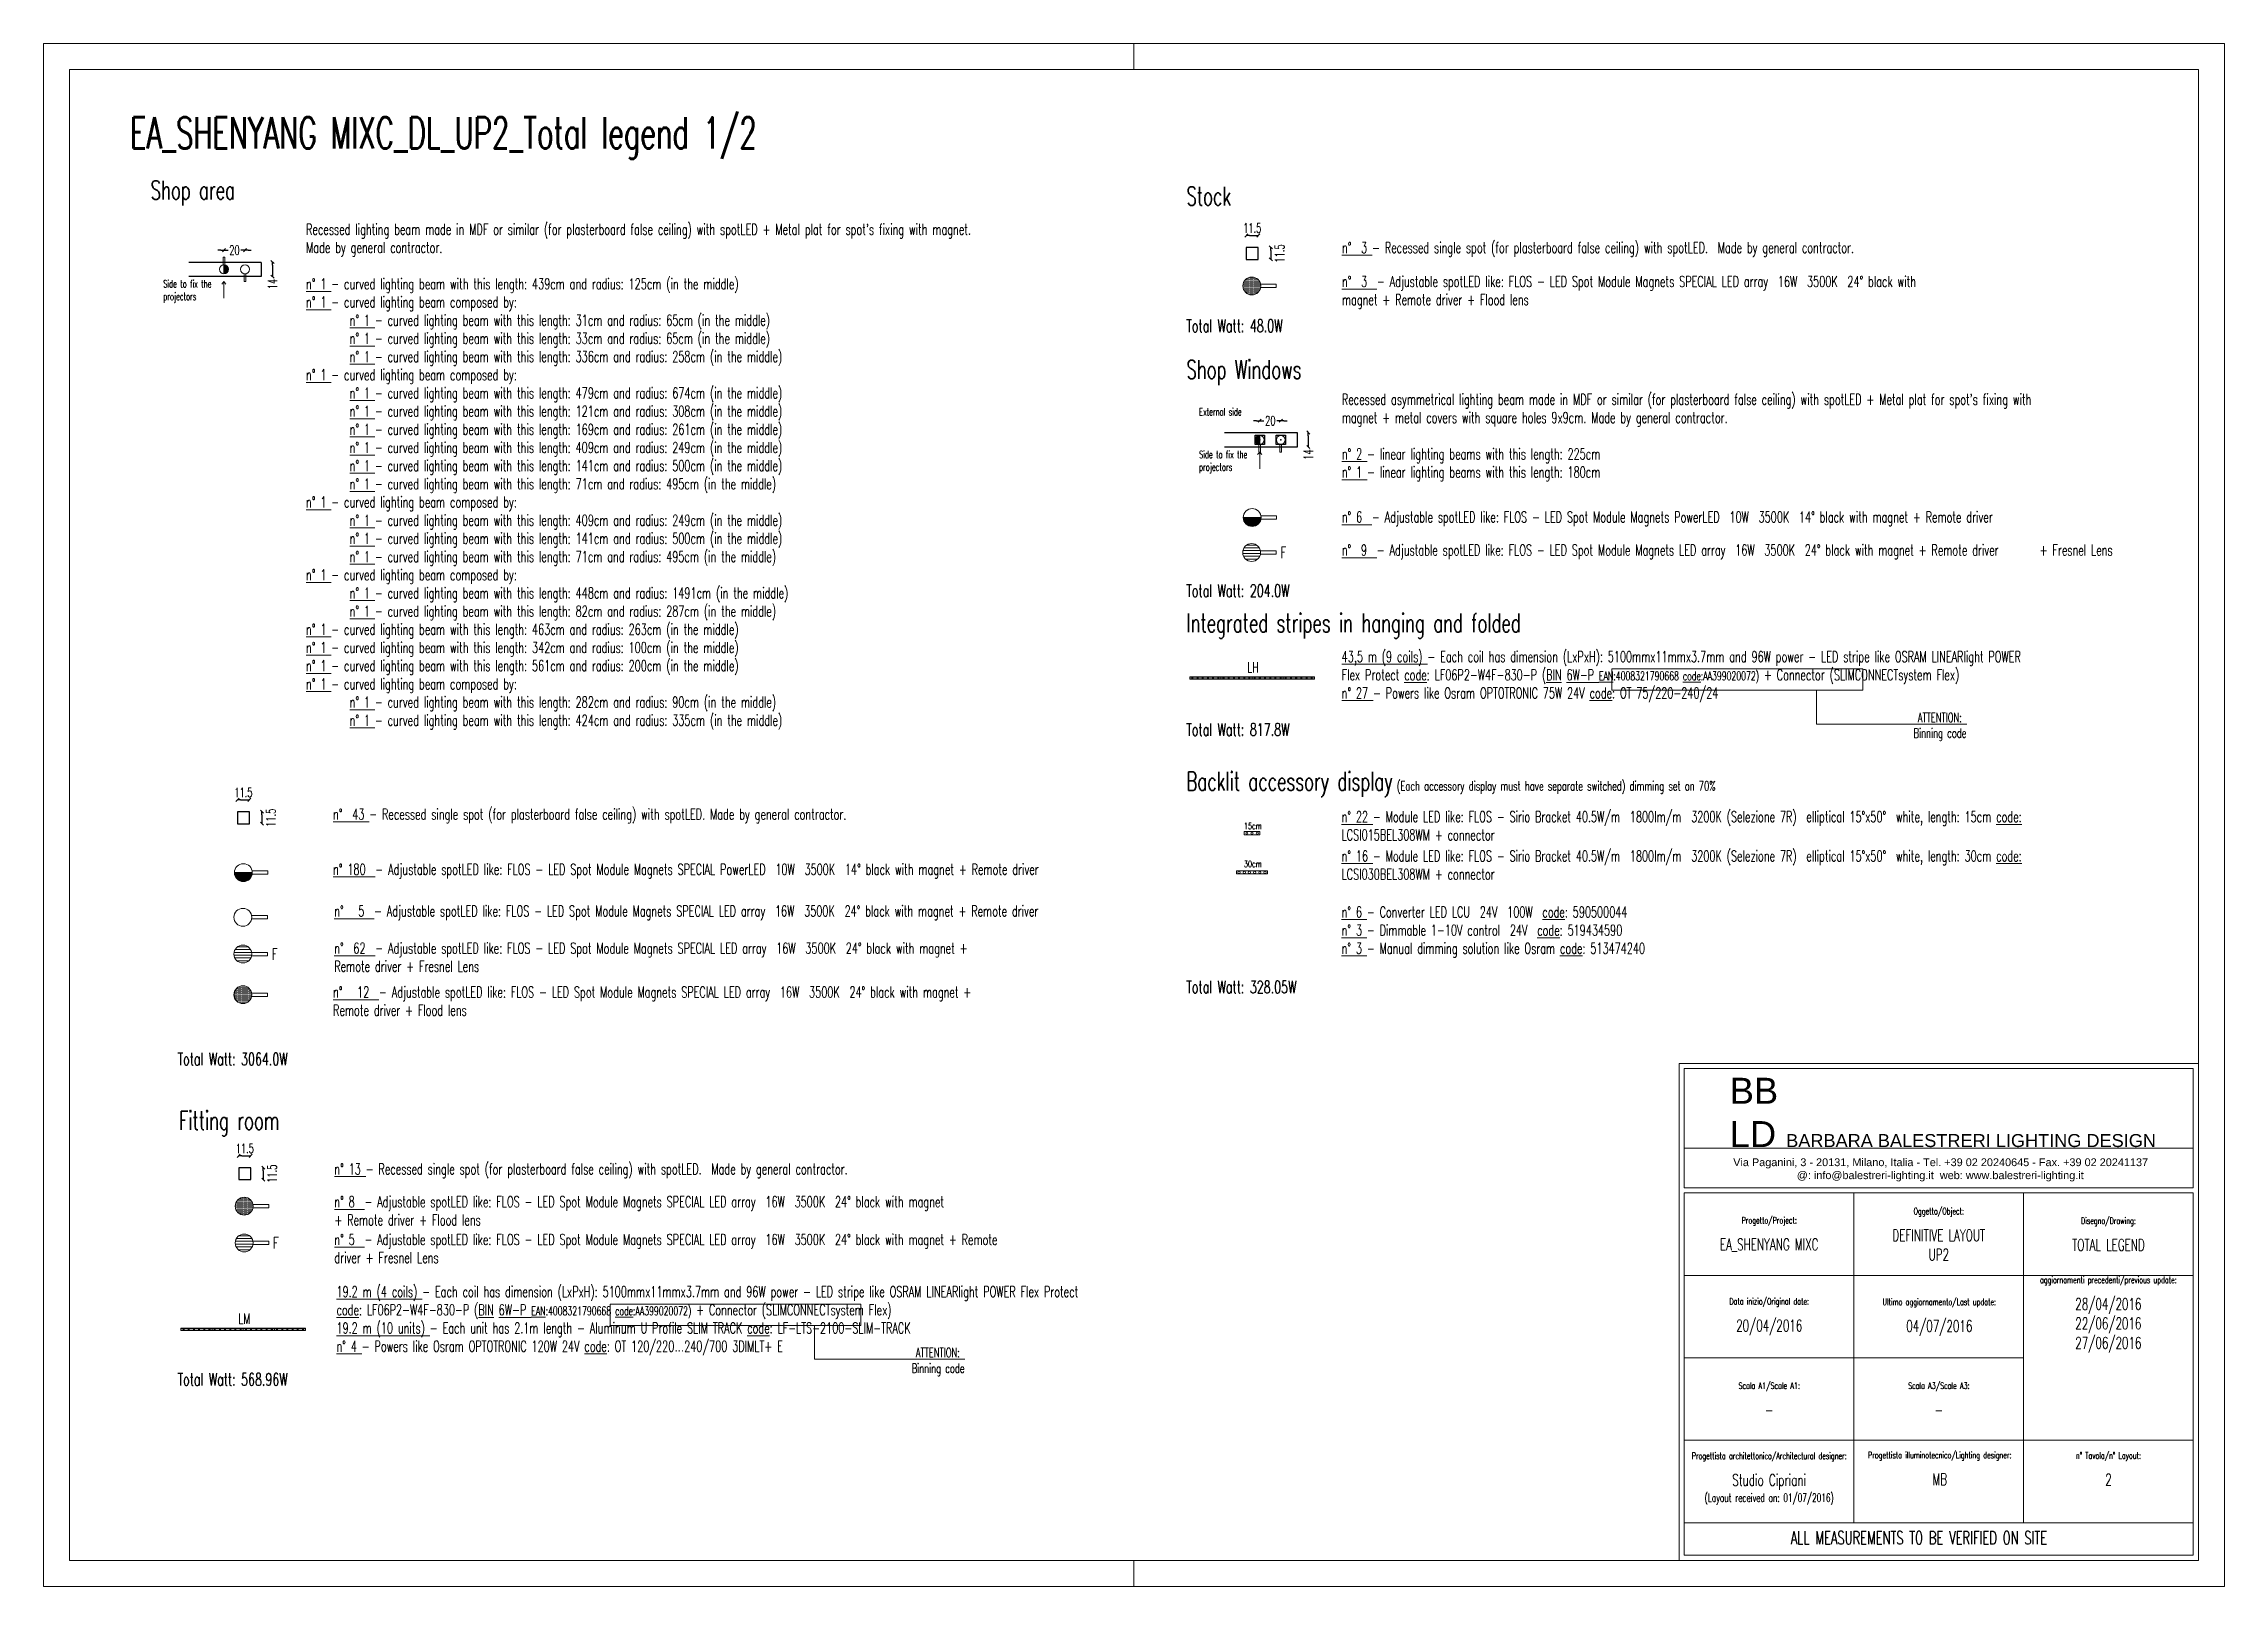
# Model space of a CAD drawing. Header units: millimetres. Extents: x 1734 to 22014, y 983 to 3953.
# Drawn here: x 5934 to 8034, y 983 to 2468 of the extents above; entities that cross this region are included whole.
import ezdxf

# ---------------------------------------------------------------- set-up
doc = ezdxf.new("R2010")
doc.units = ezdxf.units.MM
doc.layers.add('LD_beam', color=240, linetype='Continuous')
doc.layers.add('LD_quote', color=242, linetype='Continuous')
doc.layers.add('LD_light', color=240, linetype='Continuous', lineweight=5)
doc.layers.add('LD_text', color=7, linetype='Continuous', lineweight=9)
doc.styles.add('SIMPLEX', font='SIMPLEX.SHX', dxfattribs={"width": 0.65})
doc.styles.get("Standard").update_dxf_attribs({"font": 'Arial.ttf'})
doc.dimstyles.new('Illuminazione 1_100', dxfattribs={"dimtxt": 9, "dimasz": 3, "dimexe": 0.05, "dimexo": 0.05, "dimgap": 1.5, "dimtad": 0, "dimdec": 0, "dimlfac": -1, "dimzin": 0, "dimdsep": 46, "dimtxsty": 'SIMPLEX', "dimblk": 'LINEET2S', "dimcen": 0, "dimdle": 0.1, "dimse1": 1, "dimse2": 1, "dimclrd": 7, "dimclrt": 256, "dimadec": 0, "dimazin": 0, "dimtfac": 1, "dimtdec": 0, "dimtix": 1, "dimtmove": 2, "dimatfit": 3, "dimldrblk": 'OBLIQUE', "dimfxl": 1, "dimtolj": 1, "dimarcsym": 0})

msp = doc.modelspace()

# ---------------------------------------------------------------- texts
at = {"layer": 'LD_light', "linetype": 'Continuous', "lineweight": 0, "char_height": 10, "attachment_point": 1, "style": 'SIMPLEX'}
for s, insert in [('LH', (7092.816, 1872.205, 0)), ('LM', (6121.398, 1245.336))]:
    msp.add_mtext_dynamic_manual_height_columns(s, width=0.2, gutter_width=1, heights=[0], dxfattribs=dict(at, insert=insert))
at = {"layer": 'LD_light', "color": 70, "char_height": 10.913, "width": 16.10826, "attachment_point": 5, "rotation": 0, "style": 'SIMPLEX'}
for insert in [(6156.162, 1591.306, 0), (6157.418, 1313.2, 0)]:
    msp.add_mtext('F', dxfattribs=dict(at, insert=insert))
at = {"layer": 'LD_text', "style": 'SIMPLEX'}
for s, insert, char_height, width, attachment_point in [('{\\C7;EA_SHENYANG MIXC_DL_UP2_Total legend 1/2}', (6016.993, 2356.739), 30, 1295.71327, 7), ('Shop area', (6036.809, 2335.725, 0), 18, 173.31697, 1), ('Stock', (7034.239, 2329.966, 0), 18, 173.31697, 1), ("Recessed lighting beam made in MDF or similar (for plasterboard false ceiling) with spotLED + Metal plat for spot's fixing with magnet. Made by general contractor.\\P\\P{\\Ln° 1} - curved lighting beam with this length: 439cm and radius: 125cm (in the middle)\\P{\\Ln° 1} - curved lighting beam composed by:\\P\\pi42;{\\Ln° 1} - curved lighting beam with this length: 31cm and radius: 65cm (in the middle)\\P{\\Ln° 1} - curved lighting beam with this length: 33cm and radius: 65cm (in the middle)\\P{\\Ln° 1} - curved lighting beam with this length: 336cm and radius: 258cm (in the middle)\\P\\pi0;{\\Ln° 1} - curved lighting beam composed by:\\P\\pi42;{\\Ln° 1} - curved lighting beam with this length: 479cm and radius: 674cm (in the middle)\\P{\\Ln° 1} - curved lighting beam with this length: 121cm and radius: 308cm (in the middle)\\P{\\Ln° 1} - curved lighting beam with this length: 169cm and radius: 261cm (in the middle)\\P{\\Ln° 1} - curved lighting beam with this length: 409cm and radius: 249cm (in the middle)\\P{\\Ln° 1} - curved lighting beam with this length: 141cm and radius: 500cm (in the middle)\\P{\\Ln° 1} - curved lighting beam with this length: 71cm and radius: 495cm (in the middle)\\P\\pi0;{\\Ln° 1} - curved lighting beam composed by:\\P\\pi42;{\\Ln° 1} - curved lighting beam with this length: 409cm and radius: 249cm (in the middle)\\P{\\Ln° 1} - curved lighting beam with this length: 141cm and radius: 500cm (in the middle){\\L\\Pn° 1} - curved lighting beam with this length: 71cm and radius: 495cm (in the middle)\\P\\pi0;{\\Ln° 1} - curved lighting beam composed by:\\P\\pi42;{\\Ln° 1} - curved lighting beam with this length: 448cm and radius: 1491cm (in the middle)\\P{\\Ln° 1} - curved lighting beam with this length: 82cm and radius: 287cm (in the middle)\\P\\pi0;{\\Ln° 1} - curved lighting beam with this length: 463cm and radius: 263cm (in the middle)\\P{\\Ln° 1} - curved lighting beam with this length: 342cm and radius: 100cm (in the middle)\\P{\\Ln° 1} - curved lighting beam with this length: 561cm and radius: 200cm (in the middle)\\P{\\Ln° 1} - curved lighting beam composed by:\\P\\pi42;{\\Ln° 1} - curved lighting beam with this length: 282cm and radius: 90cm (in the middle)\\P{\\Ln° 1} - curved lighting beam with this length: 424cm and radius: 335cm (in the middle)", (6186.449, 2294.198, 0), 10.5, 721.89833, 1), ('Side to fix the projectors', (6048.976, 2240.027, 0), 7.24138, 70.99729, 1), ('\\pt1.62;Total Watt: 48.0W ', (7034.111, 2202.035, 0), 12, 1005, 1), ('Shop Windows', (7034.239, 2162.971, 0), 18, 173.31697, 1), ("Recessed asymmetrical lighting beam made in MDF or similar (for plasterboard false ceiling) with spotLED + Metal plat for spot's fixing with magnet + metal covers with square holes 9x9cm. Made by general contractor.\\P{\\L\\Pn° 2} - linear lighting beams with this length: 225cm\\P{\\Ln° 1} - linear lighting beams with this length: 180cm", (7183.879, 2130.488, 0), 10.5, 721.89833, 1), ('External side', (7046.406, 2116.843, 0), 7.24138, 70.99729, 1), ('Side to fix the projectors', (7046.406, 2075.834, 0), 7.24138, 70.99729, 1), ('\\pt1.62;Total Watt: 204.0W ', (7034.111, 1947.018, 0), 12, 1005, 1), ('Integrated stripes in hanging and folded', (7034.239, 1919.042, 0), 18, 385.52554, 1), ('\\pt1.62;Total Watt: 817.8W ', (7034.111, 1813.395, 0), 12, 1005, 1), ('Backlit accessory display{\\H0.5x; (Each accessory display must have separate switched) dimming set on 70%}', (7034.239, 1766.641, 0), 18, 829.37361, 1), ('{\\Ln° 22} - Module LED like: FLOS - Sirio Bracket 40.5W/m  1800lm/m  {\\C7;3200K (Selezione 7R)}  elliptical 15°x50°  white, length: 15cm {\\Lcode:} LCSI015BEL308WM + connector', (7183.623, 1728.771, 0), 10.5, 729.13866, 1), ('{\\Ln° 16} - Module LED like: FLOS - Sirio Bracket 40.5W/m  1800lm/m  {\\C7;3200K (Selezione 7R)}  elliptical 15°x50°  white, length: 30cm {\\Lcode:} LCSI030BEL308WM + connector', (7183.623, 1690.989, 0), 10.5, 729.13866, 1), ('{\\Ln° 6} - Converter LED LCU  24V  100W  {\\Lcode}: 590500044{\\L\\P\\pt283.5;n° 3} - Dimmable 1-10V control  24V  {\\Lcode}: 519434590\\P{\\Ln° 3} - Manual dimming solution like Osram {\\Lcode}: 513474240', (7183.623, 1637.058, 0), 10.5, 833.98419, 1), ('\\pt1.62;Total Watt: 328.05W ', (7034.111, 1565.582, 0), 12, 1005, 1), ('\\pt1.62;Total Watt: 3064.0W ', (6062.719, 1496.243, 0), 12, 1005, 1), ('Fitting room', (6064.102, 1440.079, 0), 18, 173.31697, 1), ('{\\C7;Disegno/Drawing:\\P\\P\\H1.8x;TOTAL LEGEND}', (7922.063, 1321.723), 6.22618, 163.33333, 5), ('\\pt1.62;Total Watt: 568.96W ', (6062.719, 1187.917, 0), 12, 1005, 1), ('{\\C7;Scala A1/Scale A1:\\P\\P\\H1.8x;-}', (7595.396, 1162.944), 6.22618, 163.33333, 5), ('{\\C7;Scala A3/Scale A3:\\P\\P\\H1.8x;-}', (7758.729, 1162.944), 6.22618, 163.33333, 5), ('{\\C7;n° Tavola/n° Layout:\\P\\P\\H1.8x;2}', (7922.063, 1095.761), 6.22618, 163.33333, 5)]:
    msp.add_mtext(s, dxfattribs=dict(at, insert=insert, char_height=char_height, width=width, attachment_point=attachment_point))
at = {"layer": 'LD_text', "color": 1, "char_height": 10.5, "attachment_point": 1, "style": 'SIMPLEX'}
for s, insert, width in [('{\\L\\C256;n°  3\\l - Recessed single spot (for plasterboard false ceiling) with spotLED.  Made by general contractor.}', (7184.007, 2276.568, 0), 742.5), ('{\\L\\C256;n°  3\\l  - Adjustable spotLED like: FLOS - LED Spot Module Magnets SPECIAL LED array  16W  3500K  24° black with magnet + Remote driver + Flood lens}', (7184.007, 2243.972, 0), 640.05113), ('{\\L\\C256;n° 6\\l  - Adjustable spotLED like: FLOS - LED Spot Module Magnets PowerLED  10W  3500K  14° black with magnet + Remote driver}', (7183.879, 2017.206, 0), 742.46983), ('{\\L\\C256;n°  9\\l  - Adjustable spotLED like: FLOS - LED Spot Module Magnets LED array  16W  3500K  24° black with magnet + Remote driver ^I+ Fresnel Lens}', (7183.879, 1985.436, 0), 734.28156), ('{\\L\\C256;43,5 m (9 coils)\\l - Each coil has dimension (LxPxH): 5100mmx11mmx3.7mm and 96W power - LED stripe like OSRAM LINEARlight POWER Flex Protect \\Lcode\\l: LF06P2-W4F-830-P (\\LBIN 6W-P\\l \\H0.8x;\\LEAN\\l:4008321790668 \\Lcode\\l:AA399020072)\\H1.25x; + Connector (SLIMCONNECTsystem Flex)\\P\\Ln° 27\\l - Powers like Osram OPTOTRONIC 75W 24V \\Lcode\\l: OT 75/220-240/24}', (7183.751, 1882.861, 0), 722.38316), ('{\\L\\C256;n°  43\\l - Recessed single spot (for plasterboard false ceiling) with spotLED. Made by general contractor.}', (6212.487, 1731.195, 0), 742.5), ('{\\L\\C256;n° 180\\l  - Adjustable spotLED like: FLOS - LED Spot Module Magnets SPECIAL PowerLED  10W  3500K  14° black with magnet + Remote driver}', (6212.487, 1678.122, 0), 740.26081), ('{\\L\\C256;n°   5\\l  - Adjustable spotLED like: FLOS - LED Spot Module Magnets SPECIAL LED array  16W  3500K  24° black with magnet + Remote driver}', (6213.605, 1637.949), 733.75589), ('{\\L\\C256;n°  62\\l  - Adjustable spotLED like: FLOS - LED Spot Module Magnets SPECIAL LED array  16W  3500K  24° black with magnet + Remote driver + Fresnel Lens}', (6213.605, 1602.225), 699.46583), ('{\\L\\C256;n°   12\\l  - Adjustable spotLED like: FLOS - LED Spot Module Magnets SPECIAL LED array  16W  3500K  24° black with magnet + Remote driver + Flood lens}', (6212.487, 1559.97, 0), 698.17032), ('{\\L\\C256;n° 13\\l - Recessed single spot (for plasterboard false ceiling) with spotLED.  Made by general contractor.}', (6213.743, 1389.658, 0), 742.5), ('{\\L\\C256;n° 8\\l  - Adjustable spotLED like: FLOS - LED Spot Module Magnets SPECIAL LED array  16W  3500K  24° black with magnet + Remote driver + Flood lens}', (6213.743, 1358.14, 0), 640.05113), ('{\\L\\C256;n° 5\\l  - Adjustable spotLED like: FLOS - LED Spot Module Magnets SPECIAL LED array  16W  3500K  24° black with magnet + Remote driver + Fresnel Lens}', (6213.743, 1321.794, 0), 699.46583), ('\\pt1.4175;{\\L\\C256;19.2 m (4 coils)\\l - Each coil has dimension (LxPxH): 5100mmx11mmx3.7mm and 96W power - LED stripe like OSRAM LINEARlight POWER Flex Protect \\Lcode\\l: LF06P2-W4F-830-P (\\LBIN 6W-P\\l \\H0.8x;\\LEAN\\l:4008321790668 \\Lcode\\l:AA399020072)\\H1.25x; + Connector (SLIMCONNECTsystem Flex)\\P\\L19.2 m (10 units)\\l - Each unit has 2.1m length - Aluminum U Profile SLIM TRACK \\Lcode\\l: LF-LTS-2100-SLIM-TRACK\\P\\Ln° 4\\l - Powers like Osram OPTOTRONIC 120W 24V \\Lcode\\l: OT 120/220\\fArial|b0|i0|c0|p34;…\\Fsimplex|c134;240/700 3DIMLT+ E}', (6215.77, 1271.584), 737.78147)]:
    msp.add_mtext(s, dxfattribs=dict(at, insert=insert, width=width))

# ---------------------------------------------------------------- blocks, each defined once
blk = doc.blocks.new('a3')
at = {"layer": 'LD_text'}
for p, q in [((0, 0), (0, -25)), ((0, -1485), (0, -1460))]:
    blk.add_line(p, q, dxfattribs=at)
for points in [[(-1050, 0), (1050, 0), (1050, -1485), (-1050, -1485)], [(-1025, -25), (1025, -25), (1025, -1460), (-1025, -1460)]]:
    blk.add_lwpolyline(points, close=True, dxfattribs=at)
blk = doc.blocks.new('cartiglio')
at = {"layer": 'LD_text'}
for p, q in [((-2609.315, 6536.785), (-2619.115, 6536.785)), ((-2615.848, 6529.57), (-2615.848, 6535.921)), ((-2612.582, 6529.57), (-2612.582, 6535.921)), ((-2609.315, 6534.333), (-2619.115, 6534.333)), ((-2612.582, 6532.745), (-2619.115, 6532.745)), ((-2609.315, 6531.158), (-2619.115, 6531.158)), ((-2619.115, 6529.57), (-2609.315, 6529.57))]:
    blk.add_line(p, q, dxfattribs=at)
for points in [[(-2619.215, 6538.413), (-2609.215, 6538.413), (-2609.215, 6528.846), (-2619.215, 6528.846)], [(-2619.115, 6536.021), (-2609.315, 6536.021), (-2609.315, 6538.313), (-2619.115, 6538.313)], [(-2619.115, 6535.921), (-2609.315, 6535.921), (-2609.315, 6528.946), (-2619.115, 6528.946)]]:
    blk.add_lwpolyline(points, close=True, dxfattribs=at)
at = {"layer": 'LD_text', "attachment_point": 1}
for s, width, insert, char_height in [('{\\H2x;BB\\PLD}  BARBARA BALESTRERI LIGHTING DESIGN', 9.75664, (-2618.24, 6538.137), 0.25), ('\\pi0.94127;Via Paganini, 3 - 20131, Milano, Italia - Tel. +39 02 20240645 - Fax. +39 02 20241137\\P\\pi2.166;@: info@balestreri-lighting.it  web: www.balestreri-lighting.it', 9.8, (-2619.115, 6536.586), 0.15)]:
    blk.add_mtext_dynamic_manual_height_columns(s, width=width, gutter_width=1, heights=[0], dxfattribs=dict(at, insert=insert, char_height=char_height))
at = {"layer": 'LD_text', "insert": (-2619.115, 6529.406), "char_height": 0.25, "width": 9.8, "attachment_point": 1, "style": 'SIMPLEX'}
blk.add_mtext('\\pi2.0485;ALL MEASUREMENTS TO BE VERIFIED ON SITE', dxfattribs=at)
blk = doc.blocks.new('infocartigliobase')
at = {"layer": 'LD_text', "char_height": 6.226, "width": 163.333, "attachment_point": 5, "style": 'SIMPLEX'}
for s, insert in [('{\\C7;Progetto/Project:\\P\\P\\H1.8x;EA_SHENYANG MIXC}', (86.7, -164.3)), ('{\\C7;Oggetto/Object:\\P\\P\\H1.8x;DEFINITIVE LAYOUT\\PUP2}', (250, -164.3)), ('\\A1;{\\C7;aggiornamenti precedenti/previous update:\\P\\P\\H1.8x;28/04/2016\\P22/06/2016\\P27/06/2016}', (413.3, -241.7)), ('{\\C7;Data inizio/Original date:\\P\\P\\H1.8x;20/04/2016}', (86.7, -243.7)), ('{\\C7;Ultimo aggiornamento/Last update:\\P\\P\\H1.8x;04/07/2016}', (250.5, -244.2)), ('{\\C7;Progettista architettonico/Architectural designer:\\P\\P\\H1.8x;Studio Cipriani\\P\\H0.71383x;(Layout received on: 01/07/2016)}', (86.7, -399.6)), ('{\\C7;Progettista illuminotecnico/Lighting designer:\\P\\P\\H1.8x;MB}', (250.9, -389.8))]:
    blk.add_mtext(s, dxfattribs=dict(at, insert=insert))
blk = doc.blocks.new('cartiglioconinfobase')
at = {"layer": 'LD_light', "xscale": 50, "yscale": 50, "zscale": 50}
blk.add_blockref('cartiglio', (130460.7, -326442.3), dxfattribs=at)
at = {"layer": 'LD_quote'}
blk.add_blockref('infocartigliobase', (-500, 478.3), dxfattribs=at)
blk = doc.blocks.new('LINEET2S')
blk.add_line((-1, 0), (0, 0))
at = {"color": 5}
blk.add_line((0.5, 0.5), (-0.5, -0.5), dxfattribs=at)
blk = doc.blocks.new('*D230')
at = {"layer": 'DEFPOINTS', "color": 0, "transparency": 16777216}
for p in [(6143.3, 2257.4), (6143.3, 2243.4), (6154.1, 2243.4)]:
    blk.add_point(p, dxfattribs=at)
at = {"layer": 'LD_quote', "color": 7, "lineweight": -2, "transparency": 16777216}
blk.add_line((6154.1, 2254.4), (6154.1, 2246.4), dxfattribs=at)
at = {"layer": 'LD_quote', "color": 7, "lineweight": -2, "transparency": 16777216, "xscale": 3, "yscale": 3, "zscale": 3}
for p, rotation in [((6154.1, 2257.4), 90), ((6154.1, 2243.4), 270)]:
    blk.add_blockref('LINEET2S', p, dxfattribs=dict(at, rotation=rotation))
at = {"layer": 'LD_quote', "transparency": 16777216, "insert": (6154.1, 2236.2), "char_height": 9, "attachment_point": 5, "rotation": 90, "style": 'SIMPLEX'}
blk.add_mtext('\\A1;14', dxfattribs=at)
blk = doc.blocks.new('_Oblique')
at = {"color": 0, "linetype": 'ByBlock', "lineweight": -2}
blk.add_line((-0.5, -0.5), (0.5, 0.5), dxfattribs=at)
blk = doc.blocks.new('*D231')
at = {"layer": 'DEFPOINTS', "color": 0, "transparency": 16777216}
for p in [(6127.7, 2268.9), (6107.4, 2250.4), (6127.7, 2250.4)]:
    blk.add_point(p, dxfattribs=at)
at = {"layer": 'LD_quote', "color": 7, "lineweight": -2, "transparency": 16777216}
for p, q in [((6104.4, 2268.9), (6101.4, 2268.9)), ((6107.4, 2268.9), (6111.3, 2268.9)), ((6127.7, 2268.9), (6123.8, 2268.9)), ((6130.7, 2268.9), (6133.7, 2268.9))]:
    blk.add_line(p, q, dxfattribs=at)
at = {"layer": 'LD_quote', "color": 7, "lineweight": -2, "transparency": 16777216, "xscale": 3, "yscale": 3, "zscale": 3}
blk.add_blockref('LINEET2S', (6107.4, 2268.9), dxfattribs=at)
at = {"layer": 'LD_quote', "color": 7, "lineweight": -2, "transparency": 16777216, "xscale": 3, "yscale": 3, "zscale": 3, "rotation": 180}
blk.add_blockref('LINEET2S', (6127.7, 2268.9), dxfattribs=at)
at = {"layer": 'LD_quote', "transparency": 16777216, "insert": (6117.5, 2268.9), "char_height": 9, "attachment_point": 5, "style": 'SIMPLEX'}
blk.add_mtext('\\A1;20', dxfattribs=at)
blk = doc.blocks.new('*D232')
at = {"layer": 'DEFPOINTS', "color": 0, "transparency": 16777216}
for p in [(6120.4, 1728.3), (6131.9, 1739.8), (6131.9, 1728.3)]:
    blk.add_point(p, dxfattribs=at)
at = {"layer": 'LD_quote', "color": 7, "lineweight": -2, "transparency": 16777216}
blk.add_line((6123.4, 1739.8), (6128.9, 1739.8), dxfattribs=at)
at = {"layer": 'LD_quote', "color": 7, "lineweight": -2, "transparency": 16777216, "xscale": 3, "yscale": 3, "zscale": 3, "rotation": 179.9999999999999}
blk.add_blockref('LINEET2S', (6120.4, 1739.8), dxfattribs=at)
at = {"layer": 'LD_quote', "color": 7, "lineweight": -2, "transparency": 16777216, "xscale": 3, "yscale": 3, "zscale": 3}
blk.add_blockref('LINEET2S', (6131.9, 1739.8), dxfattribs=at)
at = {"layer": 'LD_quote', "transparency": 16777216, "insert": (6126.1, 1746.9), "char_height": 9, "attachment_point": 5, "style": 'SIMPLEX'}
blk.add_mtext('\\A1;11.5', dxfattribs=at)
blk = doc.blocks.new('*D233')
at = {"layer": 'DEFPOINTS', "color": 0, "transparency": 16777216}
for p in [(6131.9, 1728.3), (6131.9, 1716.8), (6144, 1716.8)]:
    blk.add_point(p, dxfattribs=at)
at = {"layer": 'LD_quote', "color": 7, "lineweight": -2, "transparency": 16777216}
blk.add_line((6144, 1725.3), (6144, 1719.8), dxfattribs=at)
at = {"layer": 'LD_quote', "color": 7, "lineweight": -2, "transparency": 16777216, "xscale": 3, "yscale": 3, "zscale": 3}
for p, rotation in [((6144, 1728.3), 89.99999999999993), ((6144, 1716.8), 269.9999999999999)]:
    blk.add_blockref('LINEET2S', p, dxfattribs=dict(at, rotation=rotation))
at = {"layer": 'LD_quote', "transparency": 16777216, "insert": (6152.5, 1722.5), "char_height": 9, "attachment_point": 5, "rotation": 90, "style": 'SIMPLEX'}
blk.add_mtext('\\A1;11.5', dxfattribs=at)
blk = doc.blocks.new('modulo di protect')
at = {"layer": 'LD_light'}
h = blk.add_hatch(color=256, dxfattribs=at)
h.dxf.hatch_style = 1
h.paths.add_polyline_path([(-13.5, 0.15), (-14, 0.15), (-14, -0.15), (-13.5, -0.15)])
h = blk.add_hatch(color=256, dxfattribs=at)
h.dxf.hatch_style = 1
h.paths.add_polyline_path([(-11, 0.15), (-11.5, 0.15), (-11.5, -0.15), (-11, -0.15)])
h = blk.add_hatch(color=256, dxfattribs=at)
h.dxf.hatch_style = 1
h.paths.add_polyline_path([(-8.5, 0.15), (-9, 0.15), (-9, -0.15), (-8.5, -0.15)])
h = blk.add_hatch(color=256, dxfattribs=at)
h.dxf.hatch_style = 1
h.paths.add_polyline_path([(-6, 0.15), (-6.5, 0.15), (-6.5, -0.15), (-6, -0.15)])
h = blk.add_hatch(color=256, dxfattribs=at)
h.dxf.hatch_style = 1
h.paths.add_polyline_path([(-3.5, 0.15), (-4, 0.15), (-4, -0.15), (-3.5, -0.15)])
h = blk.add_hatch(color=256, dxfattribs=at)
h.dxf.hatch_style = 1
h.paths.add_polyline_path([(-1, 0.15), (-1.5, 0.15), (-1.5, -0.15), (-1, -0.15)])
for p, q in [((-15, 0.55), (0, 0.55)), ((-15, 0.55), (-15, -0.55)), ((-15, 0.4), (0, 0.4)), ((-15, -0.4), (0, -0.4))]:
    blk.add_line(p, q, dxfattribs=at)
for points in [[(-15, 0.55), (0, 0.55), (0, -0.55), (-15, -0.55)], [(-14, 0.15), (-13.5, 0.15), (-13.5, -0.15), (-14, -0.15)], [(-11.5, 0.15), (-11, 0.15), (-11, -0.15), (-11.5, -0.15)], [(-9, 0.15), (-8.5, 0.15), (-8.5, -0.15), (-9, -0.15)], [(-6.5, 0.15), (-6, 0.15), (-6, -0.15), (-6.5, -0.15)], [(-4, 0.15), (-3.5, 0.15), (-3.5, -0.15), (-4, -0.15)], [(-1.5, 0.15), (-1, 0.15), (-1, -0.15), (-1.5, -0.15)]]:
    blk.add_lwpolyline(points, close=True, dxfattribs=at)
blk = doc.blocks.new('*U96')
at = {"layer": 'LD_beam', "extrusion": (0, 7.84915e-09, 1), "xscale": 2, "yscale": 2, "zscale": 2}
blk.add_blockref('modulo di protect', (30, 0), dxfattribs=at)
blk = doc.blocks.new('*U97')
at = {"layer": 'LD_light', "color": 0, "linetype": 'ByBlock', "lineweight": -2}
for p in [(0, 0), (30, 0), (60, 0), (90, 0)]:
    blk.add_blockref('*U96', p, dxfattribs=at)
blk = doc.blocks.new('*D234')
at = {"layer": 'DEFPOINTS', "color": 0, "transparency": 16777216}
for p in [(7140.7, 2093.3), (7140.7, 2079.3), (7151.6, 2079.3)]:
    blk.add_point(p, dxfattribs=at)
at = {"layer": 'LD_quote', "color": 7, "lineweight": -2, "transparency": 16777216}
blk.add_line((7151.6, 2090.3), (7151.6, 2082.3), dxfattribs=at)
at = {"layer": 'LD_quote', "color": 7, "lineweight": -2, "transparency": 16777216, "xscale": 3, "yscale": 3, "zscale": 3}
for p, rotation in [((7151.6, 2093.3), 90), ((7151.6, 2079.3), 270)]:
    blk.add_blockref('LINEET2S', p, dxfattribs=dict(at, rotation=rotation))
at = {"layer": 'LD_quote', "transparency": 16777216, "insert": (7151.6, 2072), "char_height": 9, "attachment_point": 5, "rotation": 90, "style": 'SIMPLEX'}
blk.add_mtext('\\A1;14', dxfattribs=at)
blk = doc.blocks.new('*D235')
at = {"layer": 'DEFPOINTS', "color": 0, "transparency": 16777216}
for p in [(7125.1, 2104.7), (7104.8, 2086.3), (7125.1, 2086.3)]:
    blk.add_point(p, dxfattribs=at)
at = {"layer": 'LD_quote', "color": 7, "lineweight": -2, "transparency": 16777216}
for p, q in [((7101.8, 2104.7), (7098.8, 2104.7)), ((7104.8, 2104.7), (7108.7, 2104.7)), ((7125.1, 2104.7), (7121.2, 2104.7)), ((7128.1, 2104.7), (7131.1, 2104.7))]:
    blk.add_line(p, q, dxfattribs=at)
at = {"layer": 'LD_quote', "color": 7, "lineweight": -2, "transparency": 16777216, "xscale": 3, "yscale": 3, "zscale": 3}
blk.add_blockref('LINEET2S', (7104.8, 2104.7), dxfattribs=at)
at = {"layer": 'LD_quote', "color": 7, "lineweight": -2, "transparency": 16777216, "xscale": 3, "yscale": 3, "zscale": 3, "rotation": 180}
blk.add_blockref('LINEET2S', (7125.1, 2104.7), dxfattribs=at)
at = {"layer": 'LD_quote', "transparency": 16777216, "insert": (7115, 2104.7), "char_height": 9, "attachment_point": 5, "style": 'SIMPLEX'}
blk.add_mtext('\\A1;20', dxfattribs=at)
blk = doc.blocks.new('purefasciostrettoplan')
at = {"layer": 'LD_light'}
blk.add_hatch(color=256, dxfattribs=at).paths.add_polyline_path([(-4.3, 0, 1), (4.3, 0)])
for p, q in [((4.3, 0), (-4.3, 0)), ((4.2, 0.8), (11.8, 0.8)), ((11.8, 0.8), (11.8, -0.8)), ((4.2, -0.8), (11.8, -0.8))]:
    blk.add_line(p, q, dxfattribs=at)
blk.add_circle((0, 0), 4.3, dxfattribs=at)
blk = doc.blocks.new('purefplan')
at = {"layer": 'LD_light', "ltscale": 0.5}
h = blk.add_hatch(dxfattribs=at)
h.set_pattern_fill('LINE', color=70, scale=10.75, angle=360, style=0)
h.set_pattern_definition([(1e-08, (-3566.3279, -4637.8118), (-3e-10, 1.34375), [])])
h.paths.add_polyline_path([(4.3, 0, 1), (-4.3, 0, 1)])
at = {"layer": 'LD_light', "color": 70}
for p, q in [((4.2, 0.8), (11.8, 0.8)), ((11.8, 0.8), (11.8, -0.8)), ((4.2, -0.8), (11.8, -0.8))]:
    blk.add_line(p, q, dxfattribs=at)
blk.add_circle((0, 0), 4.3, dxfattribs=at)
at = {"layer": 'LD_light', "color": 70, "insert": (15.3, 0), "char_height": 5.46, "width": 8.054, "attachment_point": 5, "rotation": 0, "style": 'SIMPLEX'}
blk.add_mtext('F', dxfattribs=at)
blk = doc.blocks.new('purefasciolargoplan')
at = {"layer": 'LD_light'}
for p, q in [((4.2, 0.8), (11.8, 0.8)), ((11.8, -0.8), (11.8, 0.8)), ((4.2, -0.8), (11.8, -0.8))]:
    blk.add_line(p, q, dxfattribs=at)
blk.add_circle((0, 0), 4.3, dxfattribs=at)
blk = doc.blocks.new('bin atention')
at = {"layer": 'LD_text', "color": 240}
for p, q in [((458.7, 36.5, 0), (458.7, 4, 0)), ((458.7, 4), (603.4, 4))]:
    blk.add_line(p, q, dxfattribs=at)
at = {"layer": 'LD_text', "color": 240, "elevation": 0}
blk.add_lwpolyline([(261.8, 57), (503.3, 57), (503.3, 36.5), (261.8, 36.5)], close=True, dxfattribs=at)
at = {"layer": 'LD_text', "color": 240, "insert": (489.3, 14.8), "char_height": 9, "width": 181.647, "attachment_point": 1, "style": 'SIMPLEX'}
blk.add_mtext('\\pi67.005,t68.22;{\\LATTENTION}:{\\C256; \\P\\pi62.966,t64.181;Binning code}', dxfattribs=at)
blk = doc.blocks.new('mascherinavetrina')
at = {"layer": 'LD_beam'}
blk.add_lwpolyline([(-4.5, 4.5), (4.5, 4.5), (4.5, -4.5), (-4.5, -4.5)], close=True, dxfattribs=at)
blk.add_point((0, 0), dxfattribs=at)
blk = doc.blocks.new('*D236')
at = {"layer": 'DEFPOINTS', "color": 0, "transparency": 16777216}
for p in [(6133.1, 1397.1), (6121.6, 1385.7), (6133.1, 1385.7)]:
    blk.add_point(p, dxfattribs=at)
at = {"layer": 'LD_quote', "color": 7, "lineweight": -2, "transparency": 16777216}
blk.add_line((6124.6, 1397.1), (6130.1, 1397.1), dxfattribs=at)
at = {"layer": 'LD_quote', "color": 7, "lineweight": -2, "transparency": 16777216, "xscale": 3, "yscale": 3, "zscale": 3, "rotation": 179.9999999999999}
blk.add_blockref('LINEET2S', (6121.6, 1397.1), dxfattribs=at)
at = {"layer": 'LD_quote', "color": 7, "lineweight": -2, "transparency": 16777216, "xscale": 3, "yscale": 3, "zscale": 3}
blk.add_blockref('LINEET2S', (6133.1, 1397.1), dxfattribs=at)
at = {"layer": 'LD_quote', "transparency": 16777216, "insert": (6127.4, 1404.3), "char_height": 9, "attachment_point": 5, "style": 'SIMPLEX'}
blk.add_mtext('\\A1;11.5', dxfattribs=at)
blk = doc.blocks.new('*D237')
at = {"layer": 'DEFPOINTS', "color": 0, "transparency": 16777216}
for p in [(6133.1, 1385.7), (6133.1, 1374.2), (6145.3, 1374.2)]:
    blk.add_point(p, dxfattribs=at)
at = {"layer": 'LD_quote', "color": 7, "lineweight": -2, "transparency": 16777216}
blk.add_line((6145.3, 1382.7), (6145.3, 1377.2), dxfattribs=at)
at = {"layer": 'LD_quote', "color": 7, "lineweight": -2, "transparency": 16777216, "xscale": 3, "yscale": 3, "zscale": 3}
for p, rotation in [((6145.3, 1385.7), 89.99999999999993), ((6145.3, 1374.2), 269.9999999999999)]:
    blk.add_blockref('LINEET2S', p, dxfattribs=dict(at, rotation=rotation))
at = {"layer": 'LD_quote', "transparency": 16777216, "insert": (6153.7, 1379.9), "char_height": 9, "attachment_point": 5, "rotation": 90, "style": 'SIMPLEX'}
blk.add_mtext('\\A1;11.5', dxfattribs=at)
blk = doc.blocks.new('*D238')
at = {"layer": 'DEFPOINTS', "color": 0, "transparency": 16777216}
for p in [(7091.9, 2271.5), (7103.4, 2283), (7103.4, 2271.5)]:
    blk.add_point(p, dxfattribs=at)
at = {"layer": 'LD_quote', "color": 7, "lineweight": -2, "transparency": 16777216}
blk.add_line((7094.9, 2283), (7100.4, 2283), dxfattribs=at)
at = {"layer": 'LD_quote', "color": 7, "lineweight": -2, "transparency": 16777216, "xscale": 3, "yscale": 3, "zscale": 3, "rotation": 179.9999999999999}
blk.add_blockref('LINEET2S', (7091.9, 2283), dxfattribs=at)
at = {"layer": 'LD_quote', "color": 7, "lineweight": -2, "transparency": 16777216, "xscale": 3, "yscale": 3, "zscale": 3}
blk.add_blockref('LINEET2S', (7103.4, 2283), dxfattribs=at)
at = {"layer": 'LD_quote', "transparency": 16777216, "insert": (7097.6, 2290.2), "char_height": 9, "attachment_point": 5, "style": 'SIMPLEX'}
blk.add_mtext('\\A1;11.5', dxfattribs=at)
blk = doc.blocks.new('*D239')
at = {"layer": 'DEFPOINTS', "color": 0, "transparency": 16777216}
for p in [(7103.4, 2271.5), (7103.4, 2260), (7115.5, 2260)]:
    blk.add_point(p, dxfattribs=at)
at = {"layer": 'LD_quote', "color": 7, "lineweight": -2, "transparency": 16777216}
blk.add_line((7115.5, 2268.5), (7115.5, 2263), dxfattribs=at)
at = {"layer": 'LD_quote', "color": 7, "lineweight": -2, "transparency": 16777216, "xscale": 3, "yscale": 3, "zscale": 3}
for p, rotation in [((7115.5, 2271.5), 89.99999999999993), ((7115.5, 2260), 269.9999999999999)]:
    blk.add_blockref('LINEET2S', p, dxfattribs=dict(at, rotation=rotation))
at = {"layer": 'LD_quote', "transparency": 16777216, "insert": (7124, 2265.7), "char_height": 9, "attachment_point": 5, "rotation": 90, "style": 'SIMPLEX'}
blk.add_mtext('\\A1;11.5', dxfattribs=at)
blk = doc.blocks.new('*U17')
at = {"layer": 'LD_light'}
blk.add_circle((0, 0), 1.1, dxfattribs=at)
blk = doc.blocks.new('*U18')
at = {"layer": 'LD_light', "color": 0, "linetype": 'ByBlock', "lineweight": -2}
for p in [(0, 0), (5, 0), (10, 0)]:
    blk.add_blockref('*U17', p, dxfattribs=at)
blk = doc.blocks.new('*U19')
at = {"layer": 'LD_light'}
blk.add_circle((0, 0), 1.1, dxfattribs=at)
blk = doc.blocks.new('*U20')
at = {"layer": 'LD_light', "color": 0, "linetype": 'ByBlock', "lineweight": -2}
for p in [(0, 0), (5, 0), (10, 0)]:
    blk.add_blockref('*U19', p, dxfattribs=at)
blk = doc.blocks.new('sirio30')
at = {"layer": 'LD_light'}
for p, q in [((15, 1.5), (0, 1.5)), ((0, 1.5), (0, -1.5)), ((30, 1.5), (15, 1.5)), ((30, 1.5), (30, -1.5)), ((0, -1.5), (15, -1.5)), ((15, -1.5), (30, -1.5))]:
    blk.add_line(p, q, dxfattribs=at)
for name, p in [('*U20', (2.5, 0)), ('*U18', (17.5, 0))]:
    blk.add_blockref(name, p, dxfattribs=at)
at = {"layer": 'LD_light', "insert": (7.2, 11.2), "char_height": 6, "attachment_point": 1, "style": 'SIMPLEX'}
blk.add_mtext_dynamic_manual_height_columns('30cm', width=17.325, gutter_width=125, heights=[0], dxfattribs=at)
blk = doc.blocks.new('*U48')
at = {"layer": 'LD_light'}
blk.add_circle((0, 0), 1.1, dxfattribs=at)
blk = doc.blocks.new('*U49')
at = {"layer": 'LD_light', "color": 0, "linetype": 'ByBlock', "lineweight": -2}
for p in [(0, 0), (5, 0), (10, 0)]:
    blk.add_blockref('*U48', p, dxfattribs=at)
blk = doc.blocks.new('sirio15')
at = {"layer": 'LD_light'}
for p, q in [((7.5, 1.5), (0, 1.5)), ((0, 1.5), (0, -1.5)), ((15, 1.5), (7.5, 1.5)), ((15, 1.5), (15, -1.5)), ((0, -1.5), (7.5, -1.5)), ((7.5, -1.5), (15, -1.5))]:
    blk.add_line(p, q, dxfattribs=at)
blk.add_blockref('*U49', (2.5, 0), dxfattribs=at)
at = {"layer": 'LD_light', "insert": (-0.3, 9.9), "char_height": 6, "attachment_point": 1, "style": 'SIMPLEX'}
blk.add_mtext_dynamic_manual_height_columns('15cm', width=17.325, gutter_width=125, heights=[0], dxfattribs=at)
blk = doc.blocks.new('*U94')
at = {"layer": 'LD_beam', "extrusion": (-1.98802e-18, 7.84915e-09, 1), "xscale": 2, "yscale": 2, "zscale": 2}
blk.add_blockref('modulo di protect', (30, 0), dxfattribs=at)
blk = doc.blocks.new('*U95')
at = {"layer": 'LD_light', "color": 0, "linetype": 'ByBlock', "lineweight": -2, "transparency": 16777216}
for p in [(0, 0), (30, 0), (60, 0), (90, 0)]:
    blk.add_blockref('*U94', p, dxfattribs=at)

# ---------------------------------------------------------------- dimensions: what is measured, and where the dimension line sits
at = {"layer": 'LD_quote'}
for base, p1, p2, picture, middle in [((7103.386, 2282.977, 0), (7091.886, 2271.488, 0), (7103.386, 2271.488, 0), '*D238', (7097.636, 2290.168, 0)), ((6131.866, 1739.757, 0), (6120.366, 1728.269, 0), (6131.866, 1728.269, 0), '*D232', (6126.116, 1746.949, 0)), ((6133.122, 1397.145, 0), (6121.622, 1385.656, 0), (6133.122, 1385.656, 0), '*D236', (6127.372, 1404.337, 0))]:
    dim = msp.add_linear_dim(base=base, p1=p1, p2=p2, dimstyle='Illuminazione 1_100', override={"dimdec": 1}, dxfattribs=at)
    dim.commit()
    dim.dimension.update_dxf_attribs({"geometry": picture, "text_midpoint": middle, "dimtype": 160})
for base, p1, p2, picture, middle in [((6127.684, 2268.869, 0), (6107.374, 2250.448, 0), (6127.684, 2250.448, 0), '*D231', (6117.529, 2268.869, 0)), ((7125.114, 2104.677, 0), (7104.804, 2086.255, 0), (7125.114, 2086.255, 0), '*D235', (7114.959, 2104.677, 0))]:
    dim = msp.add_linear_dim(base=base, p1=p1, p2=p2, dimstyle='Illuminazione 1_100', dxfattribs=at)
    dim.commit()
    dim.dimension.update_dxf_attribs({"geometry": picture, "text_midpoint": middle})
for base, p1, p2, picture, middle in [((7115.517, 2259.988, 0), (7103.386, 2271.488, 0), (7103.386, 2259.988, 0), '*D239', (7123.972, 2265.738, 0)), ((6143.997, 1716.769, 0), (6131.866, 1728.269, 0), (6131.866, 1716.769, 0), '*D233', (6152.452, 1722.519, 0)), ((6145.252, 1374.156, 0), (6133.122, 1385.656, 0), (6133.122, 1374.156, 0), '*D237', (6153.707, 1379.906, 0))]:
    dim = msp.add_linear_dim(base=base, p1=p1, p2=p2, angle=90, dimstyle='Illuminazione 1_100', override={"dimdec": 1}, dxfattribs=at)
    dim.commit()
    dim.dimension.update_dxf_attribs({"geometry": picture, "text_midpoint": middle, "dimtype": 160})
for base, p1, p2, picture, middle in [((6154.148, 2243.448, 0), (6143.27, 2257.448, 0), (6143.27, 2243.448, 0), '*D230', (6154.148, 2236.166, 0)), ((7151.578, 2079.255, 0), (7140.7, 2093.255, 0), (7140.7, 2079.255, 0), '*D234', (7151.578, 2071.973, 0))]:
    dim = msp.add_linear_dim(base=base, p1=p1, p2=p2, angle=90, dimstyle='Illuminazione 1_100', dxfattribs=at)
    dim.commit()
    dim.dimension.update_dxf_attribs({"geometry": picture, "text_midpoint": middle, "dimtype": 160})

# ---------------------------------------------------------------- hatches: boundary and pattern name
at = {"layer": 'LD_light'}
for points in [[(6107.374, 2246.148, 0.41421356), (6111.674, 2250.448, 0.41421356), (6107.374, 2254.748)], [(6117.516, 1669.694, 1), (6134.716, 1669.694)]]:
    msp.add_hatch(color=256, dxfattribs=at).paths.add_polyline_path(points)
h = msp.add_hatch(dxfattribs=at)
h.set_pattern_fill('DOTS', color=256, scale=16.125)
h.set_pattern_definition([(360, (7097.1469, 2234.4312), (0.50391, 1.00781), [0, -1.00781])])
h.paths.add_polyline_path([(7105.747, 2234.431, 1), (7088.547, 2234.431, 1)])
at = {"layer": 'LD_light', "ltscale": 0.5}
h = msp.add_hatch(dxfattribs=at)
h.set_pattern_fill('LINE', color=70, scale=21.5, angle=360, style=0)
h.set_pattern_definition([(1e-08, (-1007.0287, -7684.3172), (-7e-10, 2.6875), [])])
h.paths.add_polyline_path([(6134.227, 1591.306, 1), (6117.027, 1591.306, 1)])
at = {"layer": 'LD_light'}
h = msp.add_hatch(dxfattribs=at)
h.set_pattern_fill('DOTS', color=256, scale=16.125)
h.set_pattern_definition([(360, (6125.627, 1552.2126), (0.50391, 1.00781), [0, -1.00781])])
h.paths.add_polyline_path([(6134.227, 1552.213, 1), (6117.027, 1552.213, 1)])
h = msp.add_hatch(dxfattribs=at)
h.set_pattern_fill('DOTS', color=256, scale=16.125)
h.set_pattern_definition([(360, (6126.8825, 1348.5994), (0.50391, 1.00781), [0, -1.00781])])
h.paths.add_polyline_path([(6135.483, 1348.599, 1), (6118.283, 1348.599, 1)])
at = {"layer": 'LD_light', "ltscale": 0.5}
h = msp.add_hatch(dxfattribs=at)
h.set_pattern_fill('LINE', color=70, scale=21.5, angle=360, style=0)
h.set_pattern_definition([(1e-08, (-1005.7732, -7962.423), (-7e-10, 2.6875), [])])
h.paths.add_polyline_path([(6135.483, 1313.2, 1), (6118.283, 1313.2, 1)])

# ---------------------------------------------------------------- linework, layer by layer
at = {"layer": 'LD_beam'}
for p, q in [((6073.478, 2257.448, 0), (6143.27, 2257.448, 0)), ((6143.27, 2256.965, 0), (6143.27, 2243.448, 0)), ((6143.27, 2243.448, 0), (6073.478, 2243.448, 0)), ((7070.908, 2093.255, 0), (7140.7, 2093.255, 0)), ((7140.7, 2079.255, 0), (7070.908, 2079.255, 0)), ((7140.7, 2093.255, 0), (7140.7, 2079.255, 0))]:
    msp.add_line(p, q, dxfattribs=at)
at = {"layer": 'LD_beam', "elevation": 0}
for points in [[(7103.386, 2271.488), (7091.886, 2271.488), (7091.886, 2259.988), (7103.386, 2259.988)], [(6131.866, 1728.269), (6120.366, 1728.269), (6120.366, 1716.769), (6131.866, 1716.769)], [(6133.122, 1385.656), (6121.622, 1385.656), (6121.622, 1374.156), (6133.122, 1374.156)]]:
    msp.add_lwpolyline(points, close=True, dxfattribs=at)
at = {"layer": 'LD_light'}
for p, q in [((6106.568, 2254.671, 0), (6106.568, 2262.256, 0)), ((6106.568, 2262.256, 0), (6108.18, 2262.256, 0)), ((6107.374, 2254.748, 0), (6107.374, 2246.148, 0)), ((6108.18, 2254.671, 0), (6108.18, 2262.256, 0)), ((6126.878, 2246.224, 0), (6126.878, 2238.639, 0)), ((6126.878, 2238.639, 0), (6128.491, 2238.639, 0)), ((6128.491, 2246.224, 0), (6128.491, 2238.639, 0)), ((7105.594, 2236.044, 0), (7120.763, 2236.044, 0)), ((7105.594, 2232.819, 0), (7120.763, 2232.819, 0)), ((7120.763, 2232.819, 0), (7120.763, 2236.044, 0)), ((6134.716, 1669.694, 0), (6117.516, 1669.694, 0)), ((6134.564, 1671.307, 0), (6149.733, 1671.307, 0)), ((6134.564, 1668.082, 0), (6149.733, 1668.082, 0)), ((6149.733, 1671.307, 0), (6149.733, 1668.082, 0)), ((6134.075, 1628.318, 0), (6149.244, 1628.318, 0)), ((6134.075, 1625.093, 0), (6149.244, 1625.093, 0)), ((6149.244, 1625.093, 0), (6149.244, 1628.318, 0)), ((6134.075, 1553.825, 0), (6149.244, 1553.825, 0)), ((6134.075, 1550.6, 0), (6149.244, 1550.6, 0)), ((6149.244, 1550.6, 0), (6149.244, 1553.825, 0)), ((6135.33, 1350.212, 0), (6150.499, 1350.212, 0)), ((6135.33, 1346.987, 0), (6150.499, 1346.987, 0)), ((6150.499, 1346.987, 0), (6150.499, 1350.212, 0))]:
    msp.add_line(p, q, dxfattribs=at)
at = {"layer": 'LD_light', "color": 70}
for p, q in [((6134.075, 1592.919, 0), (6149.244, 1592.919, 0)), ((6134.075, 1589.694, 0), (6149.244, 1589.694, 0)), ((6149.244, 1592.919, 0), (6149.244, 1589.694, 0)), ((6135.33, 1314.813, 0), (6150.499, 1314.813, 0)), ((6135.33, 1311.588, 0), (6150.499, 1311.588, 0)), ((6150.499, 1314.813, 0), (6150.499, 1311.588, 0))]:
    msp.add_line(p, q, dxfattribs=at)
at = {"layer": 'LD_light'}
for centre, radius in [((6107.374, 2250.448, 0), 4.3), ((6127.684, 2250.448, 0), 4.3), ((7097.147, 2234.431, 0), 8.6), ((6126.116, 1669.694, 0), 8.6), ((6125.627, 1626.705, 0), 8.6), ((6125.627, 1552.213, 0), 8.6), ((6126.883, 1348.599, 0), 8.6)]:
    msp.add_circle(centre, radius, dxfattribs=at)
at = {"layer": 'LD_light', "color": 70}
for centre in [(6125.627, 1591.306, 0), (6126.883, 1313.2, 0)]:
    msp.add_circle(centre, 8.6, dxfattribs=at)
at = {"layer": 'LD_text'}
for p, q in [((6107.325, 2238.632, 0), (6105.377, 2236.252, 0)), ((6107.325, 2238.632, 0), (6107.325, 2222.528, 0)), ((6107.325, 2238.632, 0), (6109.273, 2236.252, 0)), ((7104.755, 2074.439, 0), (7102.807, 2072.06, 0)), ((7104.755, 2074.439, 0), (7104.755, 2058.336, 0)), ((7104.755, 2074.439, 0), (7106.703, 2072.06, 0))]:
    msp.add_line(p, q, dxfattribs=at)

# ---------------------------------------------------------------- block references
at = {"layer": 'LD_beam'}
for p in [(7104.804, 2086.255, 0), (7125.114, 2086.255, 0)]:
    msp.add_blockref('mascherinavetrina', p, dxfattribs=at)
at = {"layer": 'LD_light', "rotation": 270}
for name, p in [('purefasciostrettoplan', (7104.804, 2086.255, 0)), ('purefasciolargoplan', (7125.114, 2086.255, 0))]:
    msp.add_blockref(name, p, dxfattribs=at)
at = {"layer": 'LD_light', "xscale": 2, "yscale": 2, "zscale": 2}
for name, p in [('purefasciostrettoplan', (7097.508, 2011.49, 0)), ('purefplan', (7097.019, 1977.812, 0))]:
    msp.add_blockref(name, p, dxfattribs=at)
at = {"layer": 'LD_light', "extrusion": (2.3235e-09, -7.84915e-09, 1)}
for name, p in [('*U97', (7037.401, 1857.001, 0)), ('*U95', (6065.983, 1230.132, 0))]:
    msp.add_blockref(name, p, dxfattribs=at)
at = {"layer": 'LD_light'}
for name, p in [('sirio15', (7089.901, 1707.688, 0)), ('sirio30', (7082.401, 1669.905, 0))]:
    msp.add_blockref(name, p, dxfattribs=at)
at = {"layer": 'LD_text'}
for name, p in [('a3', (6983.729, 2467.667)), ('bin atention', (7182.166, 1808.753, 0)), ('cartiglioconinfobase', (8008.729, 1007.667)), ('bin atention', (6217.373, 1197.331, 0))]:
    msp.add_blockref(name, p, dxfattribs=at)

msp.set_redraw_order([(e.dxf.handle, doc.entitydb.next_handle()) for e in msp.query("TEXT MTEXT ATTDEF DIMENSION ARC_DIMENSION")])  # texts and dimensions are drawn at this point

doc.saveas('drawing.dxf')
